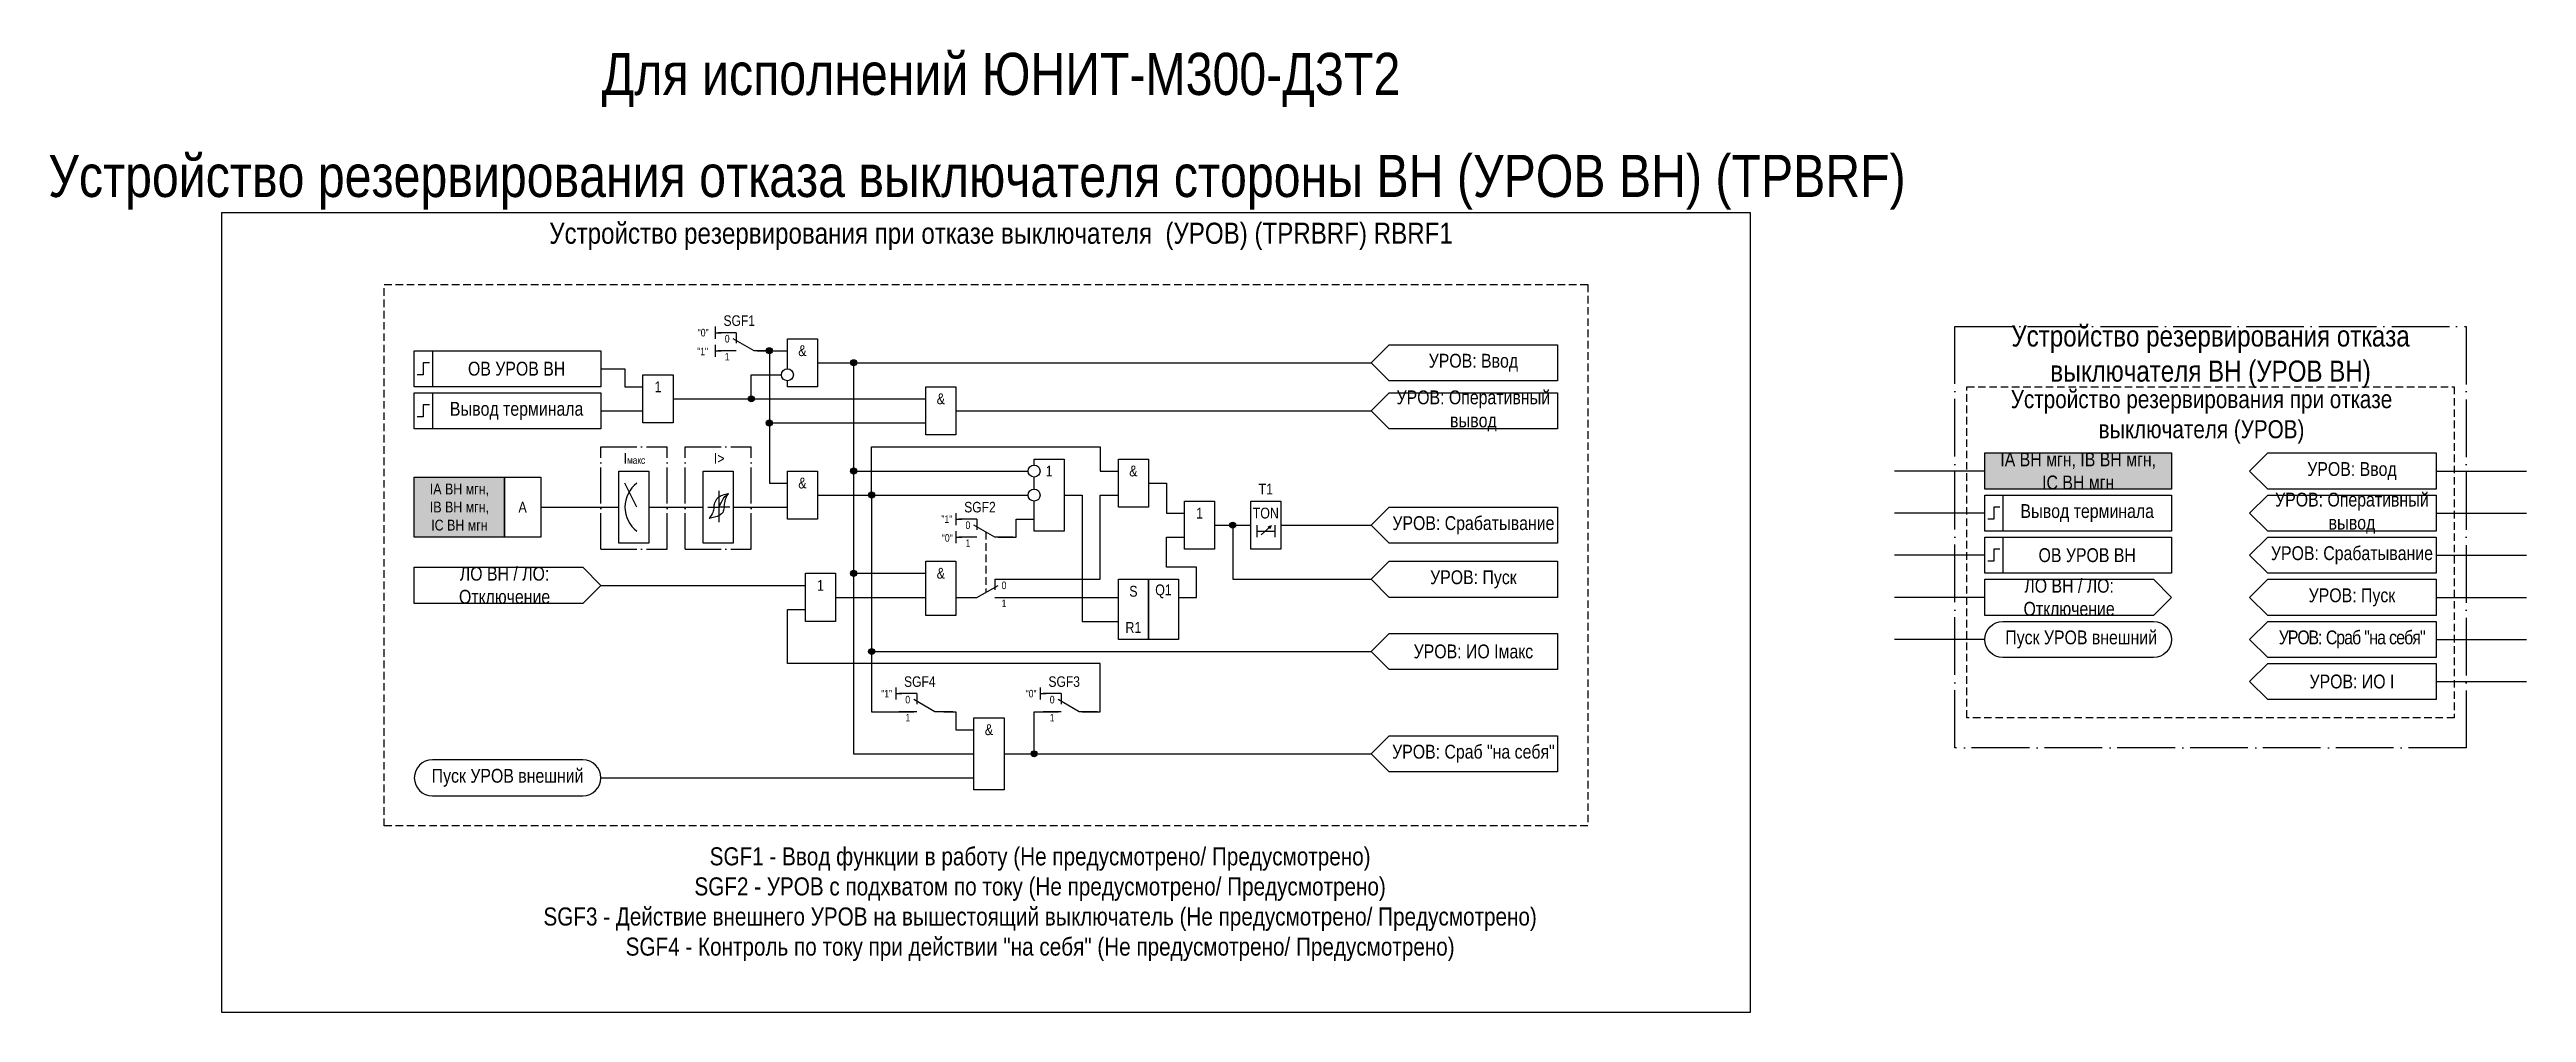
# Model space of a CAD drawing. Header units: millimetres. Extents: x -1926 to 383, y -23 to 381.
# Drawn here: x -1053.6 to -642, y 0 to 160.1 of the extents above; entities that cross this region are included whole.
import ezdxf
from ezdxf.enums import TextEntityAlignment as Align

# ---------------------------------------------------------------- set-up
doc = ezdxf.new("R2010")
doc.units = ezdxf.units.MM
doc.linetypes.add('ACAD_ISO04W100', pattern=[30, 24, -3, 0, -3])
doc.linetypes.add('штриховая2', pattern=[0.375, 0.25, -0.125])
doc.layers.add('TEXT', color=7, linetype='Continuous', lineweight=25)
doc.layers.add('Основная', color=7, linetype='Continuous')
doc.styles.add('1.8_Gost_RD', font='ARIALN.TTF', dxfattribs={"height": 1.8})
doc.styles.add('2.5_Gost_RD', font='ARIALN.TTF', dxfattribs={"height": 2.5})
doc.styles.add('3.5_Gost_RD', font='ARIALN.TTF', dxfattribs={"height": 3.5})
doc.styles.add('Вывод', font='ARIALN.TTF', dxfattribs={"height": 2.5})
doc.styles.add('Компонент', font='ARIALN.TTF', dxfattribs={"height": 3.5})

msp = doc.modelspace()

# ---------------------------------------------------------------- texts
at = {"color": 30, "ltscale": 100, "attachment_point": 5, "style": '3.5_Gost_RD'}
for s, insert, char_height, width in [('{\\C4;Для исполнений ЮНИТ-М300-ДЗТ2}', (-895.5, 155), 7, 254.6227), ('{\\C3;Устройство резервирования отказа выключателя стороны ВН (УРОВ ВН) (TPBRF)}', (-899.5, 138), 7, 333), ('Устройство резервирования при отказе выключателя  (УРОВ) (TPRBRF) {\\C6;RBRF1}', (-895.5, 129), 3.5, 215), ('SGF1 - Ввод функции в работу (Не предусмотрено/ Предусмотрено)\\PSGF2 - УРОВ с подхватом по току (Не предусмотрено/ Предусмотрено)\\PSGF3 - Действие внешнего УРОВ на вышестоящий выключатель (Не предусмотрено/ Предусмотрено)\\PSGF4 - Контроль по току при действии "на себя" (Не предусмотрено/ Предусмотрено)', (-889, 18), 3, 210)]:
    msp.add_mtext(s, dxfattribs=dict(at, insert=insert, char_height=char_height, width=width))
at = {"color": 30, "ltscale": 100, "true_color": 0xef8637, "attachment_point": 5, "style": '3.5_Gost_RD'}
for s, insert, char_height, width in [('Устройство резервирования отказа выключателя ВН (УРОВ ВН)', (-694.5, 109), 3.5, 85), ('Устройство резервирования при отказе выключателя (УРОВ)', (-696, 99), 3, 81)]:
    msp.add_mtext(s, dxfattribs=dict(at, insert=insert, char_height=char_height, width=width))
at = {"ltscale": 100, "char_height": 1.25, "attachment_point": 1, "style": '3.5_Gost_RD'}
for s, insert in [('"1"', (-946, 110.5)), ('\\pi0.1597;"0"', (-905.5, 79.5))]:
    msp.add_mtext_dynamic_manual_height_columns(s, width=2, gutter_width=17.5, heights=[0], dxfattribs=dict(at, insert=insert))
at = {"ltscale": 100, "attachment_point": 5}
for s, insert, char_height, width, style in [('&', (-928.5, 110), 1.8, 5, '2.5_Gost_RD'), ('1', (-952.5, 104), 1.8, 5, '2.5_Gost_RD'), ('&', (-905.5, 102), 1.8, 5, '2.5_Gost_RD'), ('1', (-887.5, 90), 1.8, 5, '2.5_Gost_RD'), ('&', (-873.5, 90), 1.8, 5, '2.5_Gost_RD'), ('УРОВ: Ввод', (-671, 90), 2.3, 28, '2.5_Gost_RD'), ('{\\C7;IA ВН мгн, \\PIВ ВН мгн, \\PIС ВН мгн}', (-985.5, 84), 1.8, 15, '1.8_Gost_RD'), ('&', (-928.5, 88), 1.8, 5, '2.5_Gost_RD'), ('T1', (-851.5, 87), 1.8, 5, '2.5_Gost_RD'), ('УРОВ: Оперативный вывод', (-671, 83), 2.3, 28, '2.5_Gost_RD'), ('А', (-975, 84), 1.8, 6, '1.8_Gost_RD'), ('1', (-862.5, 83), 1.8, 5, '2.5_Gost_RD'), ('TON', (-851.5, 83), 1.8, 5, '2.5_Gost_RD'), ('1', (-925.5, 71), 1.8, 5, '2.5_Gost_RD'), ('&', (-905.5, 73), 1.8, 5, '2.5_Gost_RD'), ('S', (-873.5, 70), 1.8, 5, '2.5_Gost_RD'), ('Q1', (-868.5, 70), 1.8, 5, '2.5_Gost_RD'), ('R1', (-873.5, 64), 1.8, 5, '2.5_Gost_RD'), ('&', (-897.5, 47), 1.8, 5, '2.5_Gost_RD')]:
    msp.add_mtext(s, dxfattribs=dict(at, insert=insert, char_height=char_height, width=width, style=style))
at = {"color": 7, "ltscale": 100, "char_height": 1.8, "attachment_point": 1, "style": '1.8_Gost_RD'}
for s, insert in [('\\pi2.7859;I{\\H0.66667x;макс}', (-961, 93)), ('\\pi4.7676;I>', (-948, 93))]:
    msp.add_mtext_dynamic_manual_height_columns(s, width=11, gutter_width=17.5, heights=[0], dxfattribs=dict(at, insert=insert))
at = {"color": 0, "ltscale": 100, "char_height": 2.3, "attachment_point": 5, "style": '2.5_Gost_RD'}
for s, insert, width in [('{\\C256;IA ВН мгн, IB ВН мгн, IC ВН мгн}', (-716.5, 90), 25.9291), ('{\\C256;УРОВ: Срабатывание}', (-671, 76), 28), ('{\\C256;УРОВ: Пуск}', (-671, 69), 28), ('{\\T0.9;\\C256;УРОВ: Сраб "на себя"}', (-671, 62), 28)]:
    msp.add_mtext(s, dxfattribs=dict(at, insert=insert, width=width))
at = {"layer": 'TEXT', "ltscale": 100, "char_height": 2.3, "attachment_point": 5, "style": '2.5_Gost_RD'}
for s, insert, width in [('ОВ УРОВ ВН', (-976, 107), 28), ('УРОВ: Ввод', (-817, 108), 28), ('УРОВ: Оперативный вывод', (-817, 100), 28), ('Вывод терминала', (-976, 100), 28), ('УРОВ: Срабатывание', (-817, 81), 28), ('ЛО ВН / ЛО: Отключение', (-978, 71), 28), ('{\\C256;УРОВ: Пуск}', (-817, 72), 28), ('ЛО ВН / ЛО: Отключение', (-718, 69), 28), ('{\\C256;УРОВ: ИО Iмакс}', (-817, 60), 28), ('УРОВ: Сраб "на себя"', (-817, 43), 28), ('Пуск УРОВ внешний', (-977.5, 39), 31)]:
    msp.add_mtext(s, dxfattribs=dict(at, insert=insert, width=width))
at = {"layer": 'TEXT', "color": 0, "ltscale": 100, "char_height": 2.3, "attachment_point": 5, "style": '2.5_Gost_RD'}
for s, insert, width in [('{\\C256;Вывод терминала}', (-715, 83), 28), ('{\\C256;ОВ УРОВ ВН}', (-715, 76), 28), ('{\\C256;Пуск УРОВ внешний}', (-716, 62), 31), ('{\\C256;УРОВ: ИО I}', (-671, 55), 28)]:
    msp.add_mtext(s, dxfattribs=dict(at, insert=insert, width=width))

# ---------------------------------------------------------------- blocks, each defined once
blk = doc.blocks.new('Точка')
at = {"ltscale": 100}
h = blk.add_hatch(color=256, dxfattribs=at)
h.dxf.hatch_style = 1
edge = h.paths.add_edge_path()
edge.add_arc((0, 0), 0.5, 0, 360)
blk.add_circle((0, 0), 0.5, dxfattribs=at)
blk = doc.blocks.new('*U79')
at = {"layer": 'Основная', "color": 0}
blk.add_line((0, 0), (7, 4), dxfattribs=at)
at = {"layer": 'Основная', "ltscale": 0.35}
blk.add_line((6, 6), (6, 2.5), dxfattribs=at)
blk = doc.blocks.new('*U81')
at = {"layer": 'Основная', "color": 0}
for p, q in [((-3, 6), (-9, 6)), ((-3, 0), (-9, 0)), ((9, 0), (3, 0))]:
    blk.add_line(p, q, dxfattribs=at)
at = {"layer": 'Основная', "ltscale": 0.25, "xscale": -1}
blk.add_blockref('*U79', (3, 0), dxfattribs=at)
at = {"layer": 'Основная'}
for tag, height, style, p in [('ОУ', 3.5, 'Компонент', (-2, 10)), ('В1', 2.5, 'Вывод', (-14, 6)), ('В2', 2.5, 'Вывод', (-6, 4)), ('В3', 2.5, 'Вывод', (-6, -2))]:
    blk.add_attdef(tag, text='', height=height, dxfattribs=dict(at, style=style)).set_placement(p, align=Align.MIDDLE_CENTER)
blk = doc.blocks.new('*U70')
at = {"layer": 'Основная', "linetype": 'ACAD_ISO04W100', "ltscale": 0.25}
for p, q in [((0, 0), (11, 0)), ((0, -17), (0, 0)), ((11, -17), (11, 0)), ((0, -17), (11, -17))]:
    blk.add_line(p, q, dxfattribs=at)
at = {"layer": 'Основная', "style": 'Компонент'}
blk.add_attdef('ОУ', text='', height=3.5, dxfattribs=at).set_placement((11, 0), align=Align.MIDDLE_CENTER)
blk = doc.blocks.new('*U90')
at = {"layer": 'Основная', "color": 0}
for p, q in [((-3, 6), (-9, 6)), ((-3, 0), (-9, 0)), ((9, 0), (3, 0))]:
    blk.add_line(p, q, dxfattribs=at)
at = {"layer": 'Основная', "ltscale": 0.25, "xscale": -1}
blk.add_blockref('*U79', (3, 0), dxfattribs=at)
at = {"layer": 'Основная'}
for tag, height, style, p in [('ОУ', 3.5, 'Компонент', (-2, 10)), ('В1', 2.5, 'Вывод', (-13, 6)), ('В2', 2.5, 'Вывод', (-6, 4)), ('В3', 2.5, 'Вывод', (-6, -2))]:
    blk.add_attdef(tag, text='', height=height, dxfattribs=dict(at, style=style)).set_placement(p, align=Align.MIDDLE_CENTER)
blk = doc.blocks.new('*U91')
at = {"layer": 'Основная', "color": 0}
for p, q in [((-9, 0), (-3, 0)), ((3, 6), (9, 6)), ((3, 0), (9, 0))]:
    blk.add_line(p, q, dxfattribs=at)
at = {"layer": 'Основная', "ltscale": 0.25}
blk.add_blockref('*U79', (-3, 0), dxfattribs=at)
at = {"layer": 'Основная'}
for tag, height, style, p in [('ОУ', 3.5, 'Компонент', (2, 10)), ('В2', 2.5, 'Вывод', (6, 4)), ('В1', 2.5, 'Вывод', (13, 6)), ('В3', 2.5, 'Вывод', (6, -2))]:
    blk.add_attdef(tag, text='', height=height, dxfattribs=dict(at, style=style)).set_placement(p, align=Align.MIDDLE_CENTER)

# ---------------------------------------------------------------- hatches: boundary and pattern name
at = {"ltscale": 100, "true_color": 0xef8637}
h = msp.add_hatch(color=30, dxfattribs=at)
h.dxf.hatch_style = 1
h.paths.add_polyline_path([(-732, 93), (-701, 93), (-701, 87), (-732, 87)])
h = msp.add_hatch(color=30, dxfattribs=at)
h.dxf.hatch_style = 1
h.paths.add_polyline_path([(-993, 89), (-978, 89), (-978, 79), (-993, 79)])

# ---------------------------------------------------------------- linework, layer by layer
at = {"ltscale": 100}
for p, q in [((-943, 114), (-943, 112)), ((-943, 113), (-942, 113)), ((-943, 111), (-943, 109)), ((-943, 110), (-942, 110)), ((-940, 110), (-941, 110)), ((-732, 90), (-747, 90)), ((-657, 90), (-642, 90)), ((-903, 83), (-903, 81)), ((-732, 83), (-747, 83)), ((-657, 83), (-642, 83)), ((-903, 82), (-902, 82)), ((-903, 80), (-903, 78)), ((-903, 79), (-902, 79)), ((-732, 76), (-747, 76)), ((-657, 76), (-642, 76)), ((-732, 69), (-747, 69)), ((-657, 69), (-642, 69)), ((-732, 62), (-747, 62)), ((-657, 62), (-642, 62)), ((-913, 54), (-913, 52)), ((-889, 54), (-889, 52)), ((-657, 55), (-642, 55)), ((-913, 53), (-912, 53)), ((-889, 53), (-888, 53))]:
    msp.add_line(p, q, dxfattribs=at)
at = {"color": 7, "ltscale": 100}
for p, q in [((-956, 84), (-958, 88)), ((-944.21, 84), (-942.4, 84)), ((-940.58, 84), (-942.4, 84)), ((-852.29, 79.4), (-850.62, 80.88)), ((-850.62, 80.88), (-851.14, 80.66)), ((-850.62, 80.88), (-850.88, 80.42))]:
    msp.add_line(p, q, dxfattribs=at)
msp.add_line((-942.4, 86.72), (-942.4, 81.52))
at = {"linetype": 'штриховая2', "ltscale": 5}
msp.add_line((-898, 79.86), (-898, 69.86), dxfattribs=at)
at = {"color": 3, "ltscale": 100}
msp.add_lwpolyline([(-1025, 133), (-771, 133), (-771, 0), (-1025, 0)], close=True, dxfattribs=at)
at = {"linetype": 'штриховая2', "ltscale": 5}
for points in [[(-998, 121), (-798, 121), (-798, 31), (-998, 31)], [(-735, 104), (-654, 104), (-654, 49), (-735, 49)]]:
    msp.add_lwpolyline(points, close=True, dxfattribs=at)
at = {"ltscale": 100}
for points in [[(-931, 107), (-931, 112), (-926, 112), (-926, 104), (-931, 104), (-931, 105)], [(-936, 110), (-931, 110)], [(-936, 110), (-934, 110), (-934, 88), (-931, 88)], [(-936, 110), (-934, 110), (-934, 98), (-908, 98)], [(-936, 110), (-934, 110), (-934, 88), (-931, 88)], [(-926, 108), (-834, 108)], [(-926, 108), (-920, 108), (-920, 73), (-908, 73)], [(-926, 108), (-920, 108), (-920, 90), (-891, 90)], [(-926, 108), (-920, 108), (-920, 43), (-900, 43)], [(-962, 107), (-958, 107), (-958, 104), (-955, 104)], [(-950, 102), (-937, 102), (-937, 106), (-932, 106)], [(-962, 100), (-955, 100)], [(-950, 102), (-908, 102)], [(-903, 100), (-834, 100)], [(-926, 86), (-917, 86), (-917, 94), (-879, 94), (-879, 90), (-876, 90)], [(-890, 91), (-890, 92), (-885, 92), (-885, 80), (-890, 80), (-890, 85)], [(-890, 87), (-890, 89)], [(-871, 88), (-868, 88), (-868, 83), (-865, 83)], [(-972, 84), (-959, 84)], [(-954, 84), (-945, 84)], [(-940, 84), (-931, 84)], [(-926, 86), (-891, 86)], [(-926, 86), (-917, 86), (-917, 60), (-834, 60)], [(-926, 86), (-917, 86), (-917, 50), (-910, 50)], [(-896, 72), (-879, 72), (-879, 86), (-876, 86)], [(-885, 86), (-882, 86), (-882, 65), (-876, 65)], [(-896, 79), (-893, 79), (-893, 82), (-890, 82)], [(-866, 69), (-863, 69), (-863, 74), (-868, 74), (-868, 79), (-865, 79)], [(-860, 81), (-854, 81)], [(-860, 81), (-857, 81), (-857, 72), (-834, 72)], [(-853, 81), (-853, 79)], [(-853, 80), (-850, 80)], [(-850, 81), (-850, 79)], [(-849, 81), (-834, 81)], [(-908, 66), (-908, 75), (-903, 75), (-903, 66), (-908, 66), (-908, 67)], [(-993, 74), (-965, 74), (-962, 71), (-965, 68), (-993, 68), (-993, 74)], [(-962, 71), (-928, 71)], [(-732, 72), (-704, 72), (-701, 69), (-704, 66), (-732, 66), (-732, 72)], [(-882, 50), (-879, 50), (-879, 58), (-931, 58), (-931, 67), (-928, 67)], [(-923, 69), (-908, 69)], [(-903, 69), (-900, 69)], [(-896, 69), (-876, 69)], [(-905, 50), (-903, 50), (-903, 47), (-900, 47)], [(-895, 43), (-890, 43), (-890, 50), (-886, 50)], [(-900, 47), (-900, 49), (-895, 49), (-895, 37), (-900, 37), (-900, 47)], [(-895, 43), (-834, 43)], [(-962, 39), (-900, 39)]]:
    msp.add_lwpolyline(points, dxfattribs=at)
at = {"color": 251, "linetype": 'ACAD_ISO04W100', "lineweight": 30, "ltscale": 0.4, "true_color": 0x58595b}
msp.add_lwpolyline([(-737, 114), (-652, 114), (-652, 44), (-737, 44)], close=True, dxfattribs=at)
at = {"ltscale": 100}
for points in [[(-993, 110), (-990, 110), (-990, 104), (-993, 104)], [(-993, 110), (-962, 110), (-962, 104), (-993, 104)], [(-803, 111), (-803, 105), (-831, 105), (-834, 108), (-831, 111)], [(-993, 103), (-962, 103), (-962, 97), (-993, 97)], [(-993, 103), (-990, 103), (-990, 97), (-993, 97)], [(-955, 106), (-950, 106), (-950, 98), (-955, 98)], [(-908, 104), (-903, 104), (-903, 96), (-908, 96)], [(-803, 103), (-803, 97), (-831, 97), (-834, 100), (-831, 103)], [(-876, 92), (-871, 92), (-871, 84), (-876, 84)], [(-732, 93), (-701, 93), (-701, 87), (-732, 87)], [(-685, 93), (-657, 93), (-657, 87), (-685, 87), (-688, 90)], [(-993, 89), (-978, 89), (-978, 79), (-993, 79)], [(-978, 89), (-972, 89), (-972, 79), (-978, 79)], [(-959, 90), (-954, 90), (-954, 78), (-959, 78)], [(-945, 90), (-940, 90), (-940, 78), (-945, 78)], [(-931, 90), (-926, 90), (-926, 82), (-931, 82)], [(-865, 85), (-860, 85), (-860, 77), (-865, 77)], [(-854, 85), (-849, 85), (-849, 77), (-854, 77)], [(-831, 84), (-803, 84), (-803, 78), (-831, 78), (-834, 81)], [(-732, 86), (-729, 86), (-729, 80), (-732, 80)], [(-732, 86), (-701, 86), (-701, 80), (-732, 80)], [(-685, 86), (-657, 86), (-657, 80), (-685, 80), (-688, 83)], [(-732, 79), (-701, 79), (-701, 73), (-732, 73)], [(-732, 79), (-729, 79), (-729, 73), (-732, 73)], [(-685, 79), (-657, 79), (-657, 73), (-685, 73), (-688, 76)], [(-831, 75), (-803, 75), (-803, 69), (-831, 69), (-834, 72)], [(-928, 73), (-923, 73), (-923, 65), (-928, 65)], [(-876, 72), (-871, 72), (-871, 62), (-876, 62)], [(-871, 72), (-866, 72), (-866, 62), (-871, 62)], [(-685, 72), (-657, 72), (-657, 66), (-685, 66), (-688, 69)], [(-831, 63), (-803, 63), (-803, 57), (-831, 57), (-834, 60)], [(-685, 65), (-657, 65), (-657, 59), (-685, 59), (-688, 62)], [(-685, 58), (-657, 58), (-657, 52), (-685, 52), (-688, 55)], [(-831, 46), (-803, 46), (-803, 40), (-831, 40), (-834, 43)]]:
    msp.add_lwpolyline(points, close=True, dxfattribs=at)
at = {"lineweight": 30, "ltscale": 100}
for points in [[(-990.5, 108), (-991.5, 108), (-991.5, 106), (-992.5, 106)], [(-990.5, 101), (-991.5, 101), (-991.5, 99), (-992.5, 99)], [(-729.5, 84), (-730.5, 84), (-730.5, 82), (-731.5, 82)], [(-729.5, 77), (-730.5, 77), (-730.5, 75), (-731.5, 75)]]:
    msp.add_lwpolyline(points, dxfattribs=at)
at = {"ltscale": 100}
for points in [[(-729, 59, -1), (-729, 65), (-704, 65, -1), (-704, 59)], [(-990, 36), (-965, 36, 1), (-965, 42), (-990, 42, 1)]]:
    msp.add_lwpolyline(points, format="xyb", close=True, dxfattribs=at)
for centre in [(-931, 106), (-890, 86)]:
    msp.add_circle(centre, 1)
msp.add_circle((-890, 90), 1, dxfattribs=at)
at = {"color": 7, "ltscale": 100}
msp.add_arc((-953, 84), 5, 126.8699, 233.1301, dxfattribs=at)
for points in [[(-943.2, 83.92), (-943.4, 83.13), (-944, 82.12)], [(-941.52, 83.92), (-941.75, 83.13), (-942.24, 82.67), (-944, 82.12)], [(-943.2, 83.92), (-943.05, 84.71), (-942.56, 85.54), (-940.8, 86.26)], [(-942.4, 84), (-942, 84.72), (-941.53, 85.6), (-940.8, 86.26)], [(-941.52, 83.92), (-941.4, 84.71), (-941.19, 85.54), (-940.8, 86.26)]]:
    msp.add_spline(points, degree=3)

# ---------------------------------------------------------------- block references
at = {"ltscale": 100}
for p in [(-934, 110), (-920, 108), (-937, 102), (-934, 98), (-920, 90), (-917, 86), (-857, 81), (-920, 73), (-917, 60), (-890, 43)]:
    msp.add_blockref('Точка', p, dxfattribs=at)
at = {"layer": 'Основная', "ltscale": 0.25, "xscale": 0.5, "yscale": 0.5, "zscale": 0.5}
for name, p, values in [('*U81', (-938, 110), {'ОУ': 'SGF1', 'В1': '"0"', 'В2': '0', 'В3': '1'}), ('*U90', (-898, 79), {'ОУ': 'SGF2', 'В1': '"1"', 'В2': '0', 'В3': '1'}), ('*U90', (-908, 50), {'ОУ': 'SGF4', 'В1': '"1"', 'В2': '0', 'В3': '1'}), ('*U90', (-884, 50), {'ОУ': 'SGF3', 'В1': '"0"', 'В2': '0', 'В3': '1'})]:
    msp.add_blockref(name, p, dxfattribs=at).add_auto_attribs(values)
at = {"layer": 'Основная', "ltscale": 0.25}
for p in [(-962, 94), (-948, 94)]:
    msp.add_blockref('*U70', p, dxfattribs=at)
ref = msp.add_blockref('*U91', (-898, 69), dxfattribs=dict(at, xscale=0.5, yscale=0.5, zscale=0.5))
ref.add_attrib('В2', '0', dxfattribs={"height": 1.25, "style": 'Вывод'}).set_placement((-895, 71), align=Align.MIDDLE_CENTER)
ref.add_attrib('В3', '1', dxfattribs={"height": 1.25, "style": 'Вывод'}).set_placement((-895, 68), align=Align.MIDDLE_CENTER)

msp.set_redraw_order([(e.dxf.handle, doc.entitydb.next_handle()) for e in msp.query("TEXT MTEXT ATTDEF DIMENSION ARC_DIMENSION")])  # texts and dimensions are drawn at this point

doc.saveas('drawing.dxf')
